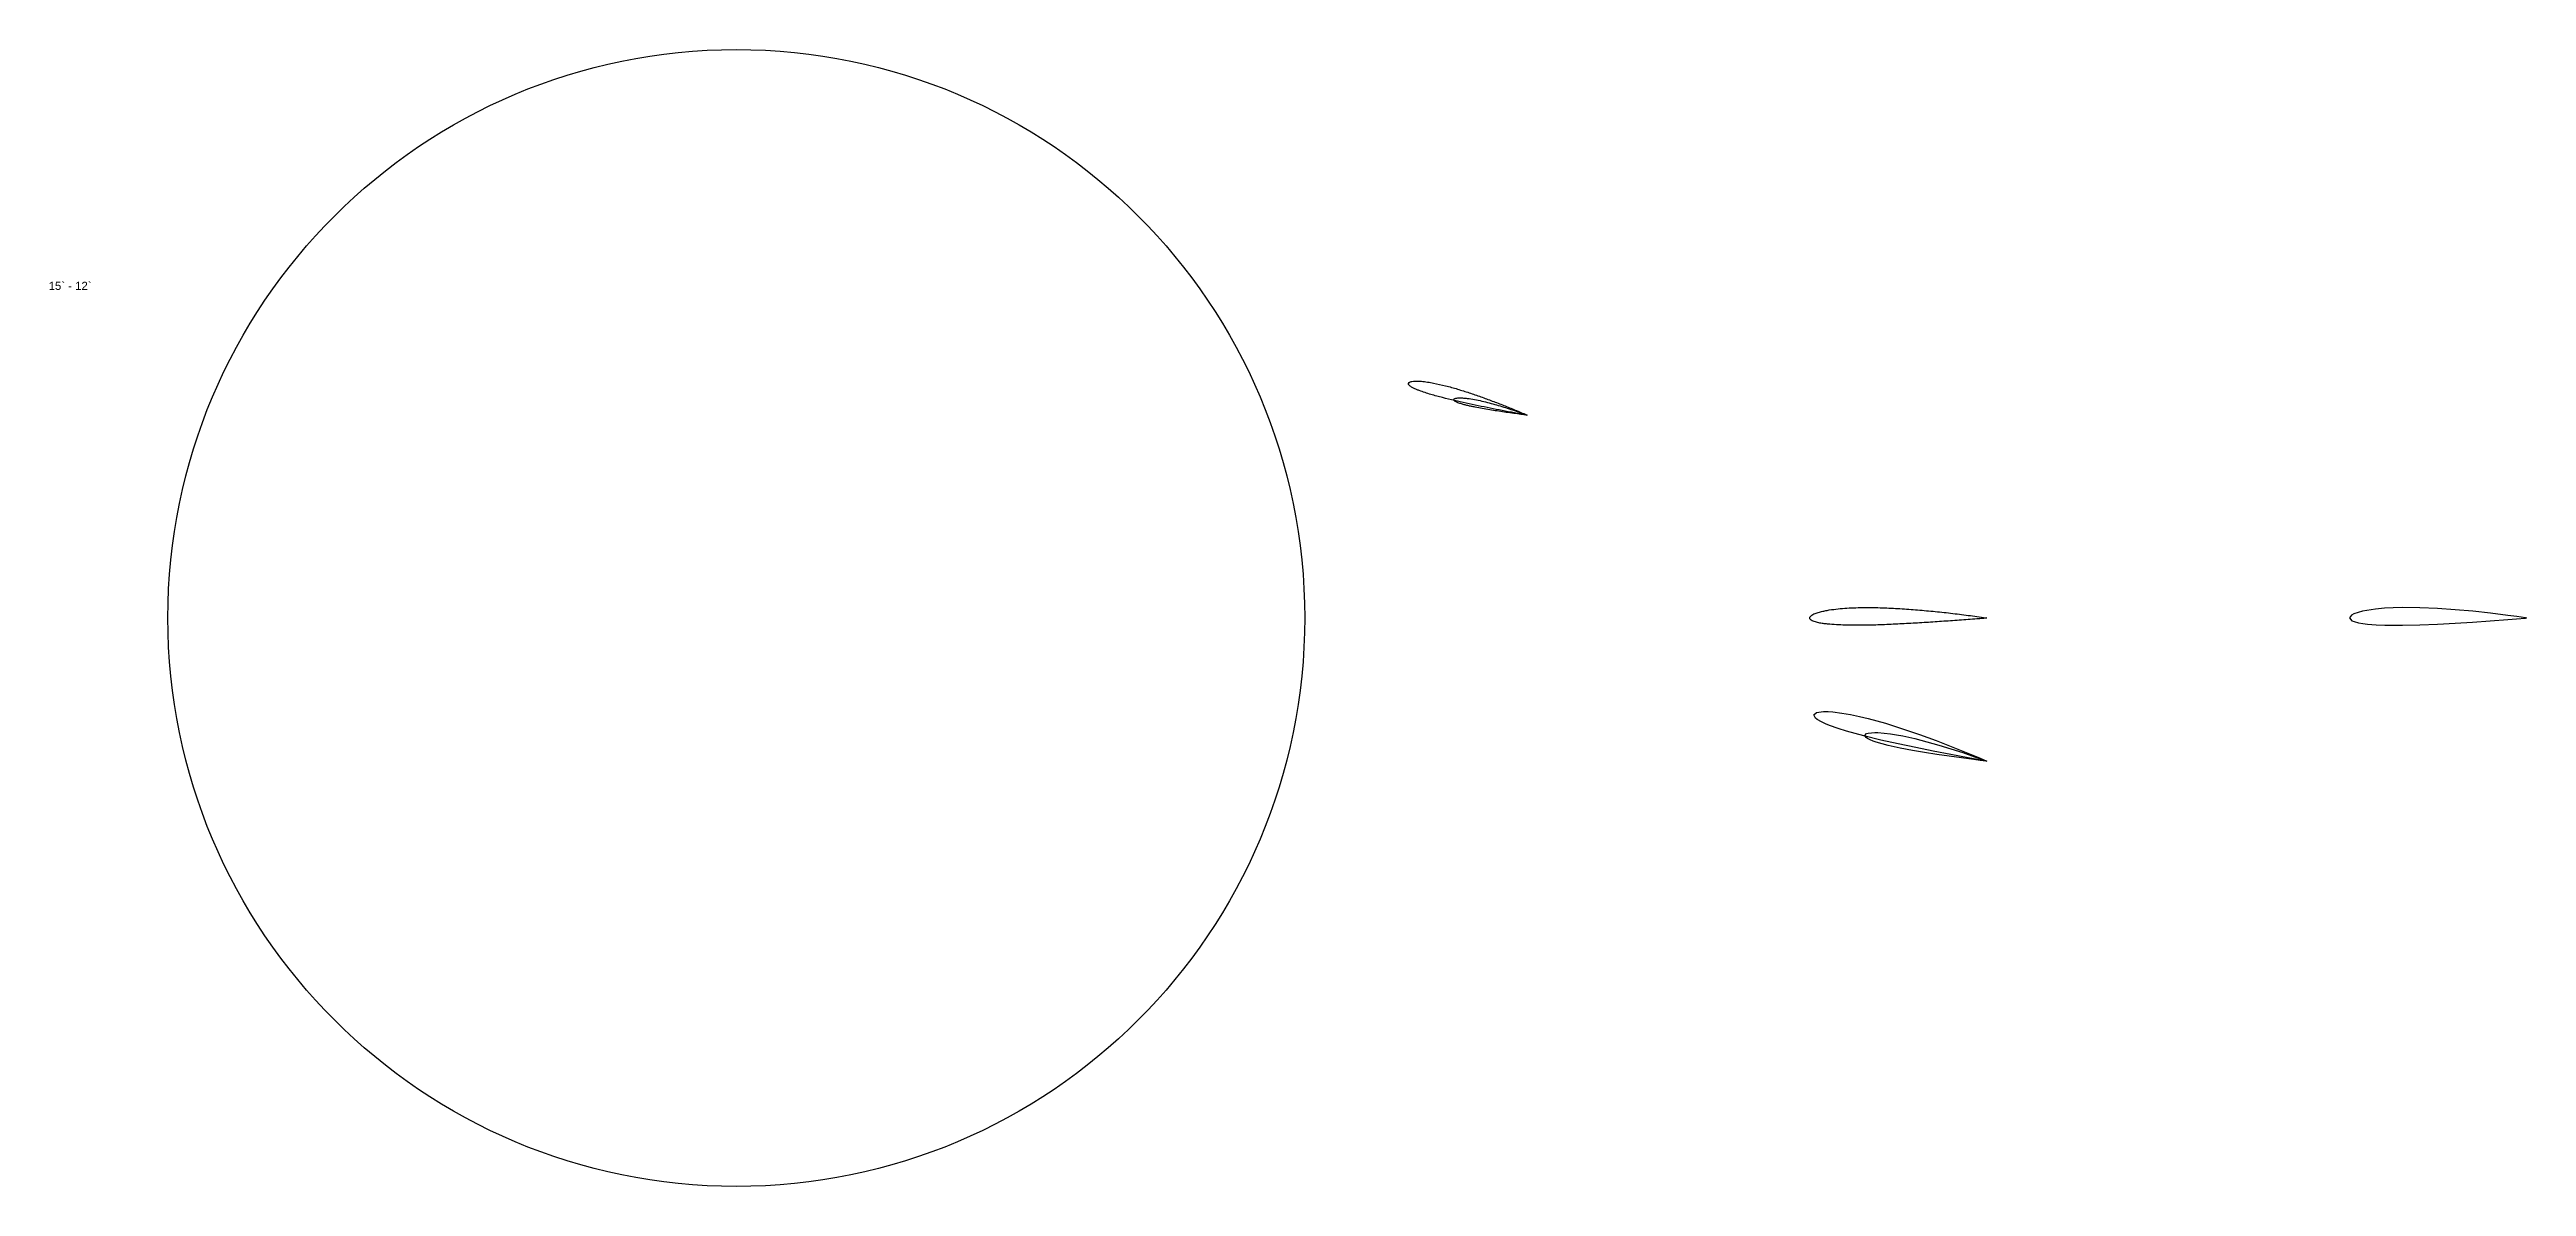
# Model space of a CAD drawing. Header units: centimetres. Extents: x -123 to 62, y -114 to 59.
# Drawn here: x -16.9 to 44.1, y -62.5 to -34.5 of the extents above; entities that cross this region are included whole.
import ezdxf

# ---------------------------------------------------------------- set-up
doc = ezdxf.new("R2010")
doc.units = ezdxf.units.CM
doc.header["$MEASUREMENT"] = 0
for name, color, linetype in [('Airfoil', 3, 'Continuous'), ('Guides', 1, 'Continuous'), ('PolyAirfoil', 6, 'Continuous')]:
    doc.layers.add(name, color=color, linetype=linetype)
doc.styles.get("Standard").update_dxf_attribs({"font": 'arial.ttf'})

msp = doc.modelspace()

# ---------------------------------------------------------------- texts
at = {"insert": (-16.936, -40.176), "char_height": 0.2, "attachment_point": 1}
msp.add_mtext_dynamic_manual_height_columns('15` - 12`', width=1.76697, gutter_width=1, heights=[0], dxfattribs=at)

# ---------------------------------------------------------------- linework, layer by layer
for p, q in [((39.783, -48.385), (39.732, -48.456)), ((39.732, -48.456), (39.789, -48.522)), ((39.836, -48.357), (39.783, -48.385)), ((39.789, -48.522), (39.845, -48.545)), ((39.943, -48.318), (39.836, -48.357)), ((39.845, -48.545), (39.954, -48.574)), ((40.051, -48.29), (39.943, -48.318)), ((39.954, -48.574), (40.063, -48.593)), ((40.159, -48.268), (40.051, -48.29)), ((40.063, -48.593), (40.172, -48.606)), ((40.376, -48.237), (40.159, -48.268)), ((40.172, -48.606), (40.388, -48.623)), ((40.594, -48.216), (40.376, -48.237)), ((40.388, -48.623), (40.604, -48.631)), ((40.811, -48.204), (40.594, -48.216)), ((40.604, -48.631), (40.819, -48.634)), ((41.029, -48.199), (40.811, -48.204)), ((40.819, -48.634), (41.035, -48.632)), ((41.466, -48.203), (41.029, -48.199)), ((41.035, -48.632), (41.466, -48.627)), ((41.9, -48.223), (41.466, -48.203)), ((41.466, -48.627), (41.898, -48.605)), ((41.898, -48.605), (42.331, -48.583)), ((42.335, -48.253), (41.9, -48.223)), ((42.331, -48.583), (42.764, -48.556)), ((42.768, -48.291), (42.335, -48.253)), ((42.764, -48.556), (43.198, -48.527)), ((43.202, -48.337), (42.768, -48.291)), ((43.198, -48.527), (43.632, -48.495)), ((43.635, -48.391), (43.202, -48.337)), ((43.632, -48.495), (43.849, -48.478)), ((43.851, -48.42), (43.635, -48.391)), ((43.849, -48.478), (44.067, -48.461)), ((44.067, -48.452), (43.851, -48.42)), ((44.067, -48.452), (44.091, -48.456)), ((44.091, -48.456), (44.067, -48.461))]:
    msp.add_line(p, q)
at = {"layer": 'Airfoil'}
for points in [[(19.478, -43.46), (19.463, -43.453), (19.323, -43.393), (19.184, -43.334), (18.903, -43.221), (18.62, -43.112), (18.336, -43.008), (18.05, -42.91), (17.762, -42.819), (17.47, -42.737), (17.174, -42.671), (17.024, -42.645), (16.873, -42.627), (16.796, -42.622), (16.719, -42.622), (16.64, -42.629), (16.599, -42.638), (16.552, -42.677), (16.579, -42.731), (16.612, -42.757), (16.68, -42.796), (16.75, -42.828), (16.821, -42.856), (16.963, -42.906), (17.106, -42.951), (17.251, -42.991), (17.395, -43.029), (17.685, -43.103), (17.98, -43.166), (18.274, -43.229), (18.57, -43.289), (18.866, -43.347), (19.163, -43.404), (19.312, -43.432), (19.406, -43.449), (19.478, -43.46)], [(19.478, -43.46), (19.468, -43.456), (19.381, -43.424), (19.294, -43.393), (19.119, -43.333), (18.944, -43.275), (18.767, -43.221), (18.59, -43.17), (18.411, -43.124), (18.23, -43.084), (18.048, -43.053), (17.956, -43.042), (17.863, -43.036), (17.816, -43.035), (17.769, -43.037), (17.721, -43.044), (17.696, -43.051), (17.669, -43.076), (17.687, -43.108), (17.708, -43.123), (17.751, -43.145), (17.795, -43.162), (17.838, -43.177), (17.927, -43.203), (18.016, -43.225), (18.105, -43.246), (18.194, -43.264), (18.374, -43.3), (18.555, -43.329), (18.736, -43.358), (18.919, -43.385), (19.101, -43.411), (19.284, -43.436), (19.376, -43.448), (19.434, -43.456), (19.478, -43.46)], [(30.797, -48.456), (30.773, -48.452), (30.557, -48.42), (30.341, -48.391), (29.908, -48.337), (29.475, -48.291), (29.041, -48.253), (28.606, -48.223), (28.172, -48.203), (27.736, -48.199), (27.3, -48.216), (27.082, -48.237), (26.865, -48.268), (26.757, -48.29), (26.649, -48.318), (26.542, -48.357), (26.489, -48.385), (26.438, -48.456), (26.495, -48.522), (26.551, -48.545), (26.66, -48.574), (26.769, -48.593), (26.878, -48.606), (27.094, -48.623), (27.31, -48.631), (27.526, -48.634), (27.741, -48.632), (28.172, -48.627), (28.604, -48.605), (29.037, -48.583), (29.47, -48.556), (29.904, -48.527), (30.338, -48.495), (30.555, -48.478), (30.693, -48.467), (30.797, -48.456)]]:
    msp.add_spline(points, degree=3, dxfattribs=at)
at = {"layer": 'Guides'}
msp.add_circle((0, -48.456), 14, dxfattribs=at)
at = {"layer": 'PolyAirfoil'}
for points in [[(30.781, -51.975), (30.797, -51.984), (30.779, -51.984), (30.561, -51.944), (30.344, -51.903), (29.911, -51.82), (29.479, -51.735), (29.048, -51.648), (28.619, -51.557), (28.19, -51.464), (27.767, -51.357), (27.555, -51.301), (27.345, -51.242), (27.136, -51.178), (26.928, -51.105), (26.826, -51.063), (26.724, -51.016), (26.624, -50.959), (26.576, -50.922), (26.537, -50.842), (26.606, -50.786), (26.665, -50.772), (26.78, -50.762), (26.893, -50.763), (27.005, -50.77), (27.225, -50.797), (27.444, -50.834), (27.66, -50.879), (27.875, -50.931), (28.301, -51.05), (28.721, -51.183), (29.138, -51.326), (29.553, -51.477), (29.965, -51.636), (30.375, -51.802), (30.578, -51.887)], [(30.786, -51.978), (30.797, -51.984), (30.784, -51.984), (30.632, -51.965), (30.479, -51.944), (30.175, -51.903), (29.872, -51.859), (29.569, -51.814), (29.267, -51.766), (28.966, -51.718), (28.668, -51.658), (28.519, -51.627), (28.37, -51.594), (28.223, -51.557), (28.076, -51.514), (28.003, -51.489), (27.93, -51.46), (27.859, -51.424), (27.824, -51.399), (27.794, -51.346), (27.84, -51.304), (27.881, -51.292), (27.96, -51.281), (28.039, -51.278), (28.117, -51.278), (28.271, -51.289), (28.424, -51.307), (28.576, -51.33), (28.727, -51.358), (29.028, -51.425), (29.325, -51.503), (29.62, -51.587), (29.914, -51.677), (30.206, -51.772), (30.497, -51.873), (30.641, -51.925)]]:
    msp.add_lwpolyline(points, close=True, dxfattribs=at)

msp.set_redraw_order([(e.dxf.handle, doc.entitydb.next_handle()) for e in msp.query("TEXT MTEXT ATTDEF DIMENSION ARC_DIMENSION")])  # texts and dimensions are drawn at this point

doc.saveas('drawing.dxf')
